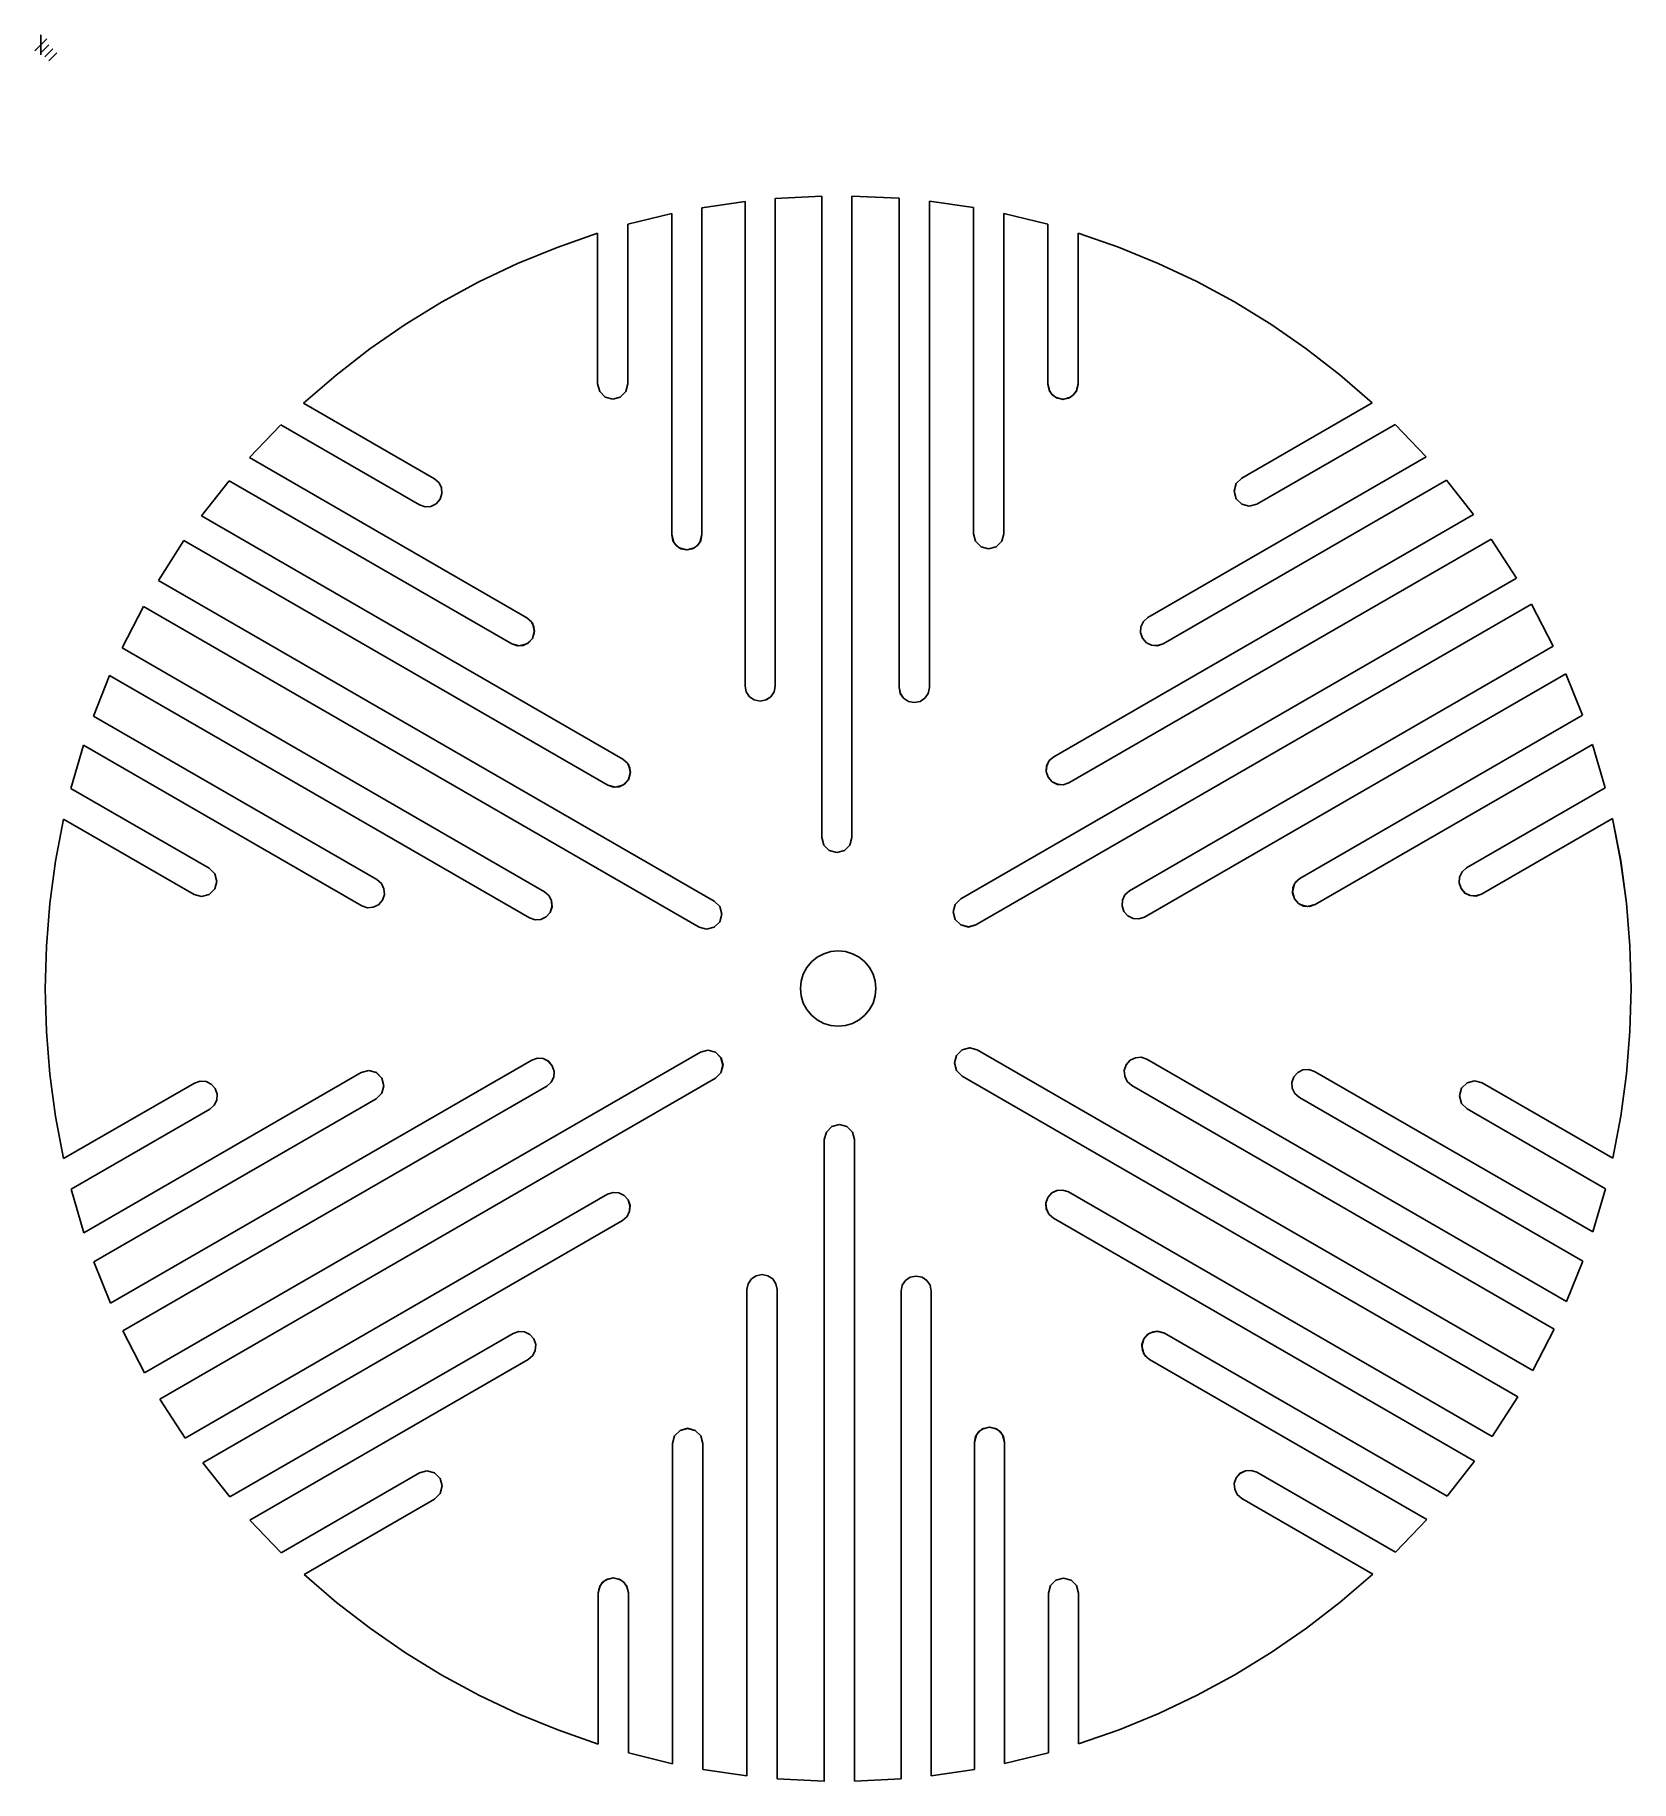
# Model space of a CAD drawing. Extents: x -1 to 211, y 67 to 298.
import ezdxf

# ---------------------------------------------------------------- set-up
doc = ezdxf.new("R2010")
doc.units = 0

msp = doc.modelspace()

# ---------------------------------------------------------------- linework, layer by layer
for p, q in [((87.524369, 232.097465), (87.524369, 275.431397)), ((87.524369, 275.431397), (87.524369, 232.097465)), ((87.524369, 275.431397), (87.524369, 275.431397)), ((87.524633, 275.430868), (87.524369, 275.431397)), ((87.524461, 275.431273), (93.235604, 276.266802)), ((93.235602, 276.266342), (87.524511, 275.430802)), ((93.235657, 276.266686), (93.235657, 276.266421)), ((93.235657, 276.266421), (93.235657, 212.0725)), ((93.235657, 276.266421), (93.235657, 276.266421)), ((93.235657, 212.0725), (93.235657, 276.266421)), ((97.235597, 276.661862), (103.39303, 276.970802)), ((103.393033, 276.970321), (97.235599, 276.661801)), ((97.235623, 212.0725), (97.235623, 276.661973)), ((97.235623, 276.661973), (97.235623, 212.0725)), ((97.235623, 276.661973), (97.235623, 276.661973)), ((97.235623, 276.661708), (97.235623, 276.661973)), ((103.392999, 276.970741), (103.392999, 276.970212)), ((103.392999, 276.970212), (103.392999, 192.007055)), ((103.392999, 276.970212), (103.392999, 276.970212)), ((103.392999, 192.007055), (103.392999, 276.970212)), ((107.392964, 192.007055), (107.392964, 276.976827)), ((107.392964, 276.976827), (107.392964, 192.007055)), ((107.392964, 276.976827), (107.392964, 276.976827)), ((107.392964, 276.976827), (107.392964, 276.976827)), ((113.644621, 276.68152), (107.393025, 276.9768)), ((107.393028, 276.976901), (113.644616, 276.681801)), ((113.644532, 276.681817), (113.644532, 276.681552)), ((113.644532, 276.681552), (113.644532, 276.681552)), ((113.644532, 276.681552), (113.644532, 211.874328)), ((113.644532, 276.681552), (113.644532, 276.681552)), ((113.644532, 211.874328), (113.644532, 276.681552)), ((117.644497, 211.874328), (117.644497, 276.29579)), ((117.644497, 276.29579), (117.644497, 211.874328)), ((117.644497, 276.29579), (117.644497, 276.29579)), ((117.644497, 276.29579), (117.644497, 276.29579)), ((123.498171, 275.450143), (117.644571, 276.295803)), ((117.644616, 276.295713), (123.498166, 275.449802)), ((123.498132, 275.449918), (123.498132, 275.450183)), ((123.498132, 275.450183), (123.498132, 275.450183)), ((123.498132, 275.450183), (123.498132, 232.251981)), ((123.498132, 275.450183), (123.498132, 275.450183)), ((123.498132, 232.251981), (123.498132, 275.450183)), ((83.524466, 274.653354), (77.722323, 273.233805)), ((77.722338, 273.233866), (83.524517, 274.653804)), ((77.722362, 252.089885), (77.722362, 273.233771)), ((77.722362, 273.233771), (77.722362, 252.089885)), ((77.722362, 273.233771), (77.722362, 273.233771)), ((77.722362, 273.233771), (77.722362, 273.233771)), ((83.524403, 274.653788), (83.524403, 274.653259)), ((83.524403, 274.653259), (83.524403, 232.097465)), ((83.524403, 274.653259), (83.524403, 274.653259)), ((83.524403, 232.097465), (83.524403, 274.653259)), ((127.498097, 274.676807), (127.498097, 274.676542)), ((127.498097, 232.251981), (127.498097, 274.676542)), ((127.498097, 274.676542), (127.498097, 232.251981)), ((127.498097, 274.676542), (127.498097, 274.676542)), ((133.336828, 273.253636), (127.498161, 274.676804)), ((127.498166, 274.676595), (133.336852, 273.253805)), ((133.336915, 273.253879), (133.336915, 273.253615)), ((133.336915, 273.253615), (133.336915, 273.253615)), ((133.336915, 273.253615), (133.336915, 252.047817)), ((133.336915, 273.253615), (133.336915, 273.253615)), ((133.336915, 252.047817), (133.336915, 273.253615)), ((68.358931, 270.179682), (73.722328, 272.047807)), ((73.722343, 272.047817), (68.35894, 270.179696)), ((73.722396, 272.04791), (73.722396, 252.089885)), ((73.722396, 272.04791), (73.722396, 272.04791)), ((73.722396, 252.089885), (73.722396, 272.04791)), ((73.722396, 272.04791), (73.722396, 272.04791)), ((137.336823, 272.070706), (142.701559, 270.20644)), ((142.701588, 270.20653), (137.336846, 272.070807)), ((137.336881, 272.070929), (137.336881, 272.070664)), ((137.336881, 252.047817), (137.336881, 272.070664)), ((137.336881, 272.070664), (137.336881, 252.047817)), ((137.336881, 272.070664), (137.336881, 272.070664)), ((63.115758, 268.02931), (68.358931, 270.179682)), ((68.35894, 270.179696), (63.11576, 268.029327)), ((142.701559, 270.20644), (147.946276, 268.05984)), ((147.946308, 268.059918), (142.701588, 270.20653)), ((63.11576, 268.029327), (58.003516, 265.602899)), ((58.003521, 265.60288), (63.115758, 268.02931)), ((147.946276, 268.05984), (153.060255, 265.637089)), ((153.06029, 265.637154), (147.946308, 268.059918)), ((58.003516, 265.602899), (53.032921, 262.906603)), ((53.032933, 262.906583), (58.003521, 265.60288)), ((153.060255, 265.637089), (158.03278, 262.944367)), ((158.032817, 262.94442), (153.06029, 265.637154)), ((53.032921, 262.906603), (48.214687, 259.946628)), ((48.214705, 259.946608), (53.032933, 262.906583)), ((158.03278, 262.944367), (162.853134, 259.987859)), ((162.853173, 259.987899), (158.032817, 262.94442)), ((48.214687, 259.946628), (43.559527, 256.729166)), ((43.55955, 256.729146), (48.214705, 259.946608)), ((162.853134, 259.987859), (167.5106, 256.773747)), ((167.510639, 256.773773), (162.853173, 259.987899)), ((167.5106, 256.773747), (171.994461, 253.308212)), ((171.994499, 253.308224), (167.510639, 256.773773)), ((43.559527, 256.729166), (39.078152, 253.260405)), ((39.078182, 253.260386), (43.55955, 256.729146)), ((39.078152, 253.260405), (34.781277, 249.546536)), ((34.781311, 249.546518), (39.078182, 253.260386)), ((171.994461, 253.308212), (176.294, 249.597437)), ((176.294037, 249.597434), (171.994499, 253.308224)), ((73.990285, 251.089832), (73.722328, 252.089832)), ((73.722343, 252.089864), (73.988497, 251.08755)), ((73.722396, 252.089885), (73.722396, 252.089885)), ((73.722396, 252.089885), (73.722396, 252.089885)), ((73.988497, 251.08755), (74.72074, 250.353245)), ((74.722343, 250.357785), (73.990285, 251.089832)), ((74.72074, 250.353245), (75.722318, 250.084374)), ((75.722348, 250.089843), (74.722343, 250.357785)), ((75.722318, 250.084374), (76.7239, 250.353229)), ((76.72235, 250.357801), (75.722348, 250.089843)), ((77.454396, 251.089859), (76.72235, 250.357801)), ((76.7239, 250.353229), (77.456197, 251.087523)), ((77.722338, 252.089864), (77.454396, 251.089859)), ((77.456197, 251.087523), (77.722323, 252.089832)), ((77.722362, 252.089885), (77.722362, 252.089885)), ((77.722362, 252.089885), (77.722362, 252.089885)), ((133.336828, 252.047856), (133.604774, 251.047849)), ((133.496015, 251.271571), (133.336852, 252.047832)), ((133.336915, 252.047817), (133.336915, 252.047817)), ((133.336915, 252.047817), (133.336915, 252.047817)), ((133.925085, 250.638105), (133.496015, 251.271571)), ((133.604774, 251.047849), (134.336824, 250.31579)), ((134.560038, 250.21124), (133.925085, 250.638105)), ((134.336824, 250.31579), (135.336826, 250.047835)), ((135.336848, 250.054776), (134.560038, 250.21124)), ((135.336826, 250.047835), (136.336834, 250.31578)), ((136.113657, 250.211249), (135.336848, 250.054776)), ((136.748605, 250.638122), (136.113657, 250.211249)), ((136.336834, 250.31578), (137.068892, 251.047829)), ((137.177669, 251.271593), (136.748605, 250.638122)), ((137.068892, 251.047829), (137.336846, 252.047832)), ((137.336823, 252.047856), (137.177669, 251.271593)), ((137.336881, 252.047817), (137.336881, 252.047817)), ((137.336881, 252.047817), (137.336881, 252.047817)), ((52.121576, 239.535157), (34.781335, 249.546449)), ((34.781335, 249.546449), (52.121576, 239.535157)), ((34.781335, 249.546449), (34.781335, 249.546449)), ((34.781335, 249.546449), (34.781335, 249.546449)), ((176.294082, 249.597513), (159.009933, 239.618501)), ((159.009933, 239.618501), (176.294082, 249.597513)), ((176.294082, 249.597513), (176.294082, 249.597513)), ((176.294082, 249.597513), (176.294082, 249.597513)), ((176.294082, 249.597513), (176.294082, 249.597513)), ((31.756866, 246.673887), (27.605185, 242.328945)), ((27.605217, 242.328934), (31.756881, 246.67384)), ((31.756887, 246.673871), (31.756887, 246.673871)), ((31.756887, 246.673871), (50.121593, 236.070972)), ((31.756887, 246.673871), (31.756887, 246.673871)), ((50.121593, 236.070972), (31.756887, 246.673871)), ((161.0099, 236.154361), (179.32116, 246.726304)), ((179.32116, 246.726304), (161.0099, 236.154361)), ((179.32116, 246.726304), (179.32116, 246.726304)), ((179.321163, 246.726404), (183.451573, 242.411389)), ((179.321176, 246.726259), (179.321176, 246.726259)), ((183.451555, 242.411312), (179.321194, 246.726338)), ((64.346104, 221.116741), (27.605315, 242.328889)), ((27.605315, 242.328889), (64.346104, 221.116741)), ((27.605315, 242.328889), (27.605315, 242.328889)), ((27.605315, 242.328889), (27.605315, 242.328889)), ((183.451581, 242.411439), (146.597021, 221.13341)), ((146.597021, 221.13341), (183.451581, 242.411439)), ((183.451565, 242.411484), (183.451565, 242.411484)), ((183.451581, 242.411439), (183.451581, 242.411439)), ((183.451581, 242.411439), (183.451581, 242.411439)), ((21.276249, 234.605069), (24.93529, 239.251649)), ((24.935307, 239.251612), (21.276295, 234.605055)), ((24.935303, 239.251524), (24.935303, 239.251524)), ((24.935303, 239.251524), (62.346121, 217.652556)), ((24.935303, 239.251524), (24.935303, 239.251524)), ((62.346121, 217.652556), (24.935303, 239.251524)), ((52.121576, 239.535157), (52.121576, 239.535157)), ((52.121576, 239.535157), (52.121576, 239.535157)), ((52.121607, 239.535094), (52.717043, 239.009705)), ((52.71496, 239.009203), (52.121655, 239.535049)), ((53.049484, 238.320721), (52.71496, 239.009203)), ((52.717043, 239.009705), (53.053163, 238.3207)), ((53.10192, 237.55707), (53.049484, 238.320721)), ((53.053163, 238.3207), (53.106435, 237.555934)), ((148.597004, 217.669225), (186.125192, 239.336191)), ((186.125192, 239.336191), (148.597004, 217.669225)), ((158.276273, 238.886597), (158.007364, 237.8859)), ((158.009132, 237.886239), (158.277383, 238.886464)), ((159.009853, 239.618422), (158.276273, 238.886597)), ((158.277383, 238.886464), (159.009919, 239.618448)), ((159.009933, 239.618501), (159.009933, 239.618501)), ((159.009933, 239.618501), (159.009933, 239.618501)), ((186.125192, 239.336191), (186.125192, 239.336191)), ((186.125192, 239.336191), (186.125192, 239.336191)), ((186.125253, 239.336178), (189.703982, 234.807755)), ((189.704016, 234.807718), (186.125285, 239.336149)), ((50.121593, 236.070972), (50.121593, 236.070972)), ((50.121593, 236.070972), (50.121593, 236.070972)), ((50.121611, 236.070996), (50.873652, 235.820077)), ((50.874382, 235.818009), (50.121656, 236.070954)), ((51.637158, 235.874588), (52.324728, 236.210982)), ((52.328068, 236.207715), (51.639136, 235.871446)), ((52.324728, 236.210982), (52.848959, 236.805714)), ((52.853328, 236.803264), (52.328068, 236.207715)), ((52.848959, 236.805714), (53.10192, 237.55707)), ((53.106435, 237.555934), (52.853328, 236.803264)), ((158.007452, 237.8859), (158.275424, 236.884946)), ((158.27707, 236.885933), (158.009116, 237.886239)), ((158.275424, 236.884946), (159.008266, 236.152416)), ((159.00939, 236.153734), (158.27707, 236.885933)), ((159.008266, 236.152464), (160.009348, 235.884981)), ((160.009741, 235.885957), (159.00939, 236.153832)), ((160.009348, 235.884981), (161.009918, 236.154316)), ((161.009924, 236.154361), (160.009741, 235.885957)), ((161.0099, 236.154361), (161.0099, 236.154361)), ((161.009916, 236.154316), (161.009916, 236.154316)), ((77.06699, 202.394319), (21.276252, 234.605182)), ((21.276252, 234.605182), (77.06699, 202.394319)), ((21.276252, 234.605182), (21.276252, 234.605182)), ((21.276305, 234.605182), (21.276252, 234.605182)), ((50.873652, 235.820077), (51.637158, 235.874588)), ((51.639136, 235.871446), (50.874382, 235.818009)), ((189.703942, 234.807588), (134.110556, 202.71076)), ((134.110556, 202.71076), (189.703942, 234.807588)), ((189.703942, 234.807853), (189.703942, 234.807588)), ((189.703942, 234.807588), (189.703942, 234.807588)), ((189.703942, 234.807588), (189.703942, 234.807588)), ((18.942125, 231.333878), (15.560502, 226.067565)), ((15.56053, 226.067525), (18.942098, 231.33386)), ((18.942101, 231.333878), (18.942127, 231.333878)), ((18.942127, 231.333878), (75.066743, 198.930134)), ((18.942127, 231.333878), (18.942127, 231.333878)), ((75.066743, 198.930134), (18.942127, 231.333878)), ((83.524403, 232.097465), (83.524403, 232.097465)), ((83.524403, 232.097465), (83.524403, 232.097465)), ((83.524466, 232.09742), (83.792429, 231.09741)), ((83.684515, 231.322149), (83.524517, 232.097457)), ((84.113767, 230.689644), (83.684515, 231.322149)), ((87.364449, 231.322114), (86.935185, 230.689617)), ((87.256568, 231.097444), (87.524511, 232.097457)), ((87.524461, 232.09742), (87.364449, 231.322114)), ((87.524633, 232.097465), (87.524369, 232.097465)), ((87.524369, 232.097465), (87.524369, 232.097465)), ((123.498132, 232.251981), (123.498132, 232.251981)), ((123.498132, 232.251981), (123.498132, 232.251981)), ((123.766127, 231.251961), (123.498166, 232.251957)), ((123.498171, 232.252005), (123.764924, 231.250541)), ((127.498166, 232.252005), (127.230228, 231.252002)), ((127.231354, 231.250499), (127.498161, 232.251957)), ((127.498097, 232.251981), (127.498097, 232.251981)), ((127.498097, 232.251981), (127.498097, 232.251981)), ((136.110539, 199.246575), (192.04656, 231.541311)), ((192.04656, 231.541311), (136.110539, 199.246575)), ((192.046539, 231.541377), (195.392373, 226.363065)), ((192.04656, 231.541311), (192.04656, 231.541311)), ((192.04656, 231.541311), (192.04656, 231.541311)), ((195.392397, 226.363115), (192.046578, 231.541359)), ((83.792429, 231.09741), (84.524495, 230.365359)), ((84.748381, 230.263516), (84.113767, 230.689644)), ((84.524495, 230.365359), (85.524508, 230.097416)), ((85.524468, 230.10734), (84.748381, 230.263516)), ((86.30056, 230.263501), (85.524468, 230.10734)), ((85.524508, 230.097416), (86.524517, 230.365377)), ((86.935185, 230.689617), (86.30056, 230.263501)), ((86.524517, 230.365377), (87.256568, 231.097444)), ((123.764924, 231.250541), (124.497147, 230.51706)), ((124.498187, 230.519918), (123.766127, 231.251961)), ((124.497147, 230.51706), (125.498142, 230.24852)), ((125.49819, 230.251981), (124.498187, 230.519918)), ((125.498142, 230.24852), (126.499143, 230.517034)), ((126.498185, 230.519941), (125.49819, 230.251981)), ((127.230228, 231.252002), (126.498185, 230.519941)), ((126.499143, 230.517034), (127.231354, 231.250499)), ((15.560492, 226.067618), (15.560519, 226.067618)), ((15.560519, 226.067618), (89.146527, 183.582467)), ((15.560519, 226.067618), (15.560519, 226.067618)), ((89.146527, 183.58246), (15.560519, 226.06761)), ((195.392476, 226.363157), (121.811944, 183.881446)), ((121.811944, 183.881446), (195.392476, 226.363157)), ((195.392476, 226.363157), (195.392476, 226.363157)), ((195.392476, 226.363157), (195.392476, 226.363157)), ((195.392476, 226.363157), (195.392476, 226.363157)), ((13.566226, 222.600141), (10.754608, 217.113378)), ((10.754647, 217.113412), (13.566204, 222.600171)), ((13.566198, 222.600258), (13.566224, 222.600258)), ((13.566224, 222.600258), (87.146544, 180.118547)), ((13.566224, 222.600258), (13.566224, 222.600258)), ((87.146544, 180.118547), (13.566224, 222.600258)), ((123.811927, 180.417256), (197.398016, 222.902406)), ((197.398016, 222.902406), (123.811927, 180.417256)), ((197.398016, 222.902406), (197.398016, 222.902406)), ((197.398016, 222.902142), (197.398016, 222.902406)), ((200.268085, 217.340575), (197.398071, 222.902263)), ((197.398087, 222.902301), (200.268069, 217.34057)), ((64.345998, 221.116646), (65.083596, 220.385422)), ((64.941651, 220.591303), (64.346041, 221.116672)), ((64.346104, 221.116741), (64.346104, 221.116741)), ((64.346104, 221.116741), (64.346104, 221.116741)), ((65.277895, 219.902238), (64.941651, 220.591303)), ((65.083596, 220.385422), (65.355028, 219.382892)), ((65.331221, 219.137367), (65.277895, 219.902238)), ((145.612518, 219.154271), (145.66573, 219.918968)), ((145.670295, 219.919061), (145.618094, 219.155744)), ((145.66573, 219.918968), (146.001742, 220.607946)), ((146.004357, 220.607378), (145.670295, 219.919061)), ((146.001742, 220.607946), (146.597037, 221.133373)), ((146.597037, 221.133346), (146.004357, 220.607378)), ((146.597021, 221.13341), (146.597021, 221.13341)), ((146.597021, 221.13341), (146.597021, 221.13341)), ((62.345992, 217.652543), (63.098776, 217.399402)), ((63.348103, 217.379414), (62.346042, 217.652582)), ((62.346121, 217.652556), (62.346121, 217.652556)), ((62.346121, 217.652556), (62.346121, 217.652556)), ((63.098776, 217.399402), (63.863646, 217.452729)), ((64.352031, 217.645624), (63.348103, 217.379414)), ((63.863646, 217.452729), (64.552712, 217.788972)), ((65.087109, 218.379424), (64.352031, 217.645637)), ((64.552712, 217.788972), (65.078081, 218.384583)), ((65.078081, 218.384583), (65.331221, 219.137367)), ((65.35502, 219.382892), (65.087109, 218.379424)), ((145.865624, 218.401686), (145.612518, 219.154271)), ((145.618094, 219.155744), (145.870995, 218.404776)), ((146.390827, 217.806195), (145.865624, 218.401686)), ((145.870995, 218.404776), (146.394906, 217.810276)), ((147.079678, 217.469925), (146.390827, 217.806195)), ((146.394906, 217.810276), (147.082061, 217.473829)), ((147.844355, 217.416427), (147.079678, 217.469925)), ((147.082061, 217.473829), (147.845192, 217.418981)), ((148.597036, 217.669251), (147.844355, 217.416427)), ((147.845192, 217.418981), (148.597033, 217.669277)), ((148.597004, 217.669225), (148.597004, 217.669225)), ((148.597004, 217.669225), (148.597004, 217.669225)), ((10.754607, 217.113336), (10.754659, 217.113336)), ((66.690839, 184.818599), (10.754659, 217.113336)), ((10.754659, 217.113336), (66.690839, 184.818599)), ((10.754659, 217.113336), (10.754659, 217.113336)), ((200.268212, 217.340607), (144.143279, 184.936863)), ((144.143279, 184.936863), (200.268212, 217.340607)), ((200.267947, 217.340607), (200.268212, 217.340607)), ((200.268212, 217.340607), (200.268212, 217.340607)), ((200.268212, 217.340607), (200.268212, 217.340607)), ((6.964796, 208.088018), (9.09721, 213.45157)), ((9.097175, 213.451547), (6.964813, 208.087978)), ((9.097179, 213.451507), (9.097179, 213.451507)), ((64.690856, 181.354679), (9.097179, 213.451507)), ((9.097206, 213.451496), (9.097179, 213.451496)), ((9.097179, 213.451496), (64.690856, 181.354668)), ((146.143261, 181.472942), (201.934027, 213.683541)), ((201.934027, 213.683541), (146.143261, 181.472942)), ((201.933958, 213.68357), (204.128462, 208.191483)), ((204.128451, 208.191462), (201.933966, 213.683575)), ((201.934027, 213.683541), (201.934027, 213.683541)), ((201.934027, 213.683541), (201.934027, 213.683541)), ((93.235602, 212.072421), (93.392915, 211.294133)), ((93.393227, 211.294393), (93.235604, 212.072384)), ((93.235657, 212.0725), (93.235657, 212.0725)), ((93.235657, 212.0725), (93.235657, 212.0725)), ((93.392915, 211.294133), (93.82157, 210.658612)), ((93.82195, 210.659178), (93.393227, 211.294393)), ((93.82157, 210.658612), (94.457236, 210.230149)), ((94.457504, 210.230959), (93.82195, 210.659178)), ((96.649296, 210.659206), (96.013738, 210.230974)), ((96.013918, 210.230134), (96.649574, 210.658585)), ((97.07801, 211.294428), (96.649296, 210.659206)), ((96.649574, 210.658585), (97.078238, 211.294099)), ((97.235597, 212.072421), (97.07801, 211.294428)), ((97.078238, 211.294099), (97.235599, 212.072384)), ((97.235623, 212.0725), (97.235623, 212.0725)), ((97.235623, 212.0725), (97.235623, 212.0725)), ((113.644532, 211.874328), (113.644532, 211.874328)), ((113.644532, 211.874328), (113.644532, 211.874328)), ((113.802038, 211.096078), (113.644616, 211.874283)), ((113.644621, 211.874254), (113.804495, 211.098794)), ((114.230709, 210.460642), (113.802038, 211.096078)), ((113.804495, 211.098794), (114.233728, 210.46614)), ((117.055484, 210.466163), (117.484706, 211.098822)), ((117.487172, 211.096051), (117.058493, 210.460622)), ((117.484706, 211.098822), (117.644571, 211.874283)), ((117.644616, 211.874254), (117.487172, 211.096051)), ((117.644497, 211.874328), (117.644497, 211.874328)), ((117.644497, 211.874328), (117.644497, 211.874328)), ((94.457236, 210.230149), (95.235582, 210.073036)), ((95.235619, 210.073954), (94.457504, 210.230959)), ((95.235582, 210.073036), (96.013918, 210.230134)), ((96.013738, 210.230974), (95.235619, 210.073954)), ((114.866329, 210.032247), (114.230709, 210.460642)), ((114.233728, 210.46614), (114.868405, 210.039903)), ((115.644602, 209.875162), (114.866329, 210.032247)), ((114.868405, 210.039903), (115.644612, 209.883692)), ((116.422872, 210.032236), (115.644602, 209.875162)), ((115.644612, 209.883692), (116.420816, 210.039916)), ((116.420816, 210.039916), (117.055484, 210.466163)), ((117.058493, 210.460622), (116.422872, 210.032236)), ((204.128478, 208.191592), (166.717765, 186.592358)), ((166.717765, 186.592358), (204.128478, 208.191592)), ((204.128478, 208.191592), (204.128478, 208.191592)), ((204.128478, 208.191592), (204.128478, 208.191592)), ((204.128478, 208.191592), (204.128478, 208.191592)), ((44.493119, 186.421168), (6.964799, 208.088134)), ((6.964799, 208.088134), (44.493119, 186.421168)), ((6.964799, 208.088134), (6.964799, 208.088134)), ((6.964825, 208.08787), (6.964799, 208.088134)), ((5.638499, 204.234959), (3.966716, 198.50039)), ((3.966746, 198.500427), (5.638514, 204.234983)), ((5.638524, 204.235012), (5.638497, 204.235012)), ((5.638497, 204.235012), (42.493136, 182.956983)), ((5.638497, 204.235012), (5.638497, 204.235012)), ((42.493136, 182.956983), (5.638497, 204.235012)), ((168.717748, 183.128173), (205.458537, 204.340586)), ((205.458537, 204.340586), (168.717748, 183.128173)), ((205.458537, 204.340589), (207.14546, 198.572695)), ((205.458537, 204.340586), (205.458537, 204.340586)), ((205.458537, 204.340586), (205.458537, 204.340586)), ((205.458537, 204.340586), (205.458537, 204.340586)), ((207.14555, 198.572682), (205.458561, 204.340589)), ((77.066726, 202.394319), (77.06699, 202.394319)), ((77.657841, 201.867988), (77.066823, 202.394295)), ((77.066866, 202.39434), (77.798924, 201.662275)), ((77.06699, 202.394319), (77.06699, 202.394319)), ((77.990666, 201.180096), (77.657841, 201.867988)), ((77.798924, 201.662275), (78.066873, 200.662261)), ((133.125633, 200.731615), (133.178899, 201.496387)), ((133.184535, 201.496492), (133.132517, 200.733425)), ((133.178899, 201.496387), (133.515017, 202.185399)), ((133.518244, 202.18469), (133.184535, 201.496492)), ((133.515017, 202.185399), (134.110453, 202.710794)), ((134.11045, 202.710757), (133.518244, 202.18469)), ((134.110556, 202.71076), (134.110556, 202.71076)), ((134.110556, 202.71076), (134.110556, 202.71076)), ((75.066743, 198.930134), (75.066743, 198.930134)), ((75.066743, 198.930134), (75.066743, 198.930134)), ((76.066838, 198.662243), (75.066825, 198.9302)), ((75.06687, 198.930242), (75.818174, 198.681565)), ((77.066853, 198.930192), (76.066838, 198.662243)), ((76.580318, 198.73728), (77.266387, 199.073846)), ((77.798916, 199.662248), (77.066853, 198.930192)), ((77.266387, 199.073846), (77.789468, 199.667719)), ((77.789468, 199.667719), (78.042231, 200.41766)), ((78.066873, 200.662261), (77.798916, 199.662248)), ((78.042231, 200.41766), (77.990666, 201.180096)), ((133.378748, 199.978943), (133.125633, 200.731615)), ((133.132517, 200.733425), (133.385381, 199.982748)), ((133.904019, 199.383396), (133.378748, 199.978943)), ((133.385381, 199.982748), (133.90906, 199.388427)), ((134.59296, 199.047133), (133.904019, 199.383396)), ((133.90906, 199.388427), (134.595908, 199.05195)), ((135.35772, 198.993705), (134.59296, 199.047133)), ((134.595908, 199.05195), (135.35876, 198.996859)), ((136.110446, 199.246662), (135.35772, 198.993705)), ((135.35876, 198.996859), (136.110449, 199.246699)), ((136.110539, 199.246575), (136.110539, 199.246575)), ((136.110539, 199.246575), (136.110539, 199.246575)), ((3.966703, 198.50044), (3.966756, 198.50044)), ((22.27799, 187.928497), (3.966756, 198.50044)), ((3.966756, 198.50044), (22.27799, 187.928497)), ((3.966756, 198.50044), (3.966756, 198.50044)), ((75.818174, 198.681565), (76.580318, 198.73728)), ((207.145518, 198.572677), (188.780812, 187.969777)), ((188.780812, 187.969777), (207.145518, 198.572677)), ((207.145518, 198.572677), (207.145518, 198.572677)), ((207.145518, 198.572677), (207.145518, 198.572677)), ((207.145518, 198.572677), (207.145518, 198.572677)), ((1.929882, 188.864401), (2.993717, 194.443306)), ((2.993898, 194.443316), (1.929996, 188.864426)), ((2.993726, 194.443205), (2.993884, 194.443205)), ((2.993884, 194.443335), (20.277981, 184.464323)), ((2.993884, 194.443335), (2.993884, 194.443335)), ((20.277981, 184.464323), (2.993884, 194.443335)), ((190.780795, 184.505598), (208.121035, 194.517154)), ((208.121035, 194.517154), (190.780795, 184.505598)), ((208.121565, 194.517154), (208.121035, 194.517154)), ((208.121035, 194.517154), (208.121035, 194.517154)), ((208.121035, 194.517154), (208.121035, 194.517154)), ((208.121099, 194.517125), (209.188493, 188.941848)), ((209.18876, 188.941828), (208.121459, 194.517106)), ((103.392999, 192.007055), (103.392999, 192.007055)), ((103.392999, 192.007055), (103.392999, 192.007055)), ((103.660818, 191.006816), (103.39303, 192.007007)), ((103.393033, 192.00696), (103.660023, 191.005755)), ((107.393028, 192.00696), (107.125217, 191.006775)), ((107.126043, 191.005797), (107.393025, 192.007007)), ((107.392964, 192.007055), (107.392964, 192.007055)), ((107.392964, 192.007055), (107.392964, 192.007055)), ((103.660023, 191.005755), (104.392225, 190.272539)), ((104.392879, 190.274573), (103.660818, 191.006816)), ((104.392225, 190.272539), (105.393053, 190.004123)), ((105.393006, 190.006538), (104.392879, 190.274573)), ((106.393137, 190.274549), (105.393006, 190.006538)), ((105.393053, 190.004123), (106.393875, 190.272562)), ((107.125217, 191.006775), (106.393137, 190.274549)), ((106.393875, 190.272562), (107.126043, 191.005797)), ((1.170592, 183.248488), (1.929882, 188.864401)), ((1.929996, 188.864426), (1.170639, 183.248525)), ((22.277984, 187.928431), (23.010438, 187.19644)), ((22.27799, 187.928508), (22.27799, 187.928508)), ((22.27799, 187.928497), (22.27799, 187.928497)), ((23.013183, 187.196823), (22.277993, 187.928413)), ((187.849044, 186.755387), (188.185239, 187.444432)), ((188.188401, 187.443765), (187.854544, 186.755521)), ((188.185239, 187.444432), (188.780783, 187.969809)), ((188.780804, 187.969788), (188.188401, 187.443765)), ((188.780812, 187.969777), (188.780812, 187.969777)), ((188.780812, 187.969777), (188.780812, 187.969777)), ((209.188493, 188.941848), (209.952577, 183.32115)), ((209.952754, 183.321132), (209.18876, 188.941828)), ((23.010699, 185.196002), (22.278433, 184.463823)), ((22.281393, 184.460386), (23.015152, 185.193416)), ((23.010438, 187.19644), (23.278641, 186.196256)), ((23.278645, 186.196256), (23.010699, 185.196002)), ((23.283104, 186.195383), (23.013183, 187.196823)), ((23.015152, 185.193416), (23.283104, 186.195383)), ((44.492854, 186.421168), (44.493119, 186.421168)), ((45.086363, 185.895292), (44.492965, 186.421104)), ((44.493013, 186.421091), (45.088615, 185.895725)), ((44.493119, 186.421168), (44.493119, 186.421168)), ((45.420965, 185.2068), (45.086363, 185.895292)), ((45.088615, 185.895725), (45.424851, 185.206666)), ((45.473451, 184.443109), (45.420965, 185.2068)), ((45.424851, 185.206666), (45.478173, 184.441803)), ((165.71477, 184.859795), (165.983934, 185.860641)), ((165.78593, 185.377969), (165.732607, 184.613107)), ((166.122166, 186.067027), (165.78593, 185.377969)), ((165.983934, 185.860641), (166.71781, 186.592411)), ((166.717767, 186.592393), (166.122166, 186.067027)), ((166.717765, 186.592358), (166.717765, 186.592358)), ((166.717765, 186.592358), (166.717765, 186.592358)), ((187.795741, 185.990556), (187.849044, 186.755387)), ((188.048872, 185.237815), (187.795741, 185.990556)), ((187.854544, 186.755521), (187.802446, 185.992351)), ((187.802446, 185.992351), (188.05532, 185.241554)), ((188.574202, 184.642231), (188.048872, 185.237815)), ((188.05532, 185.241554), (188.579091, 184.647156)), ((1.170639, 183.248525), (0.715822, 177.607987)), ((0.715843, 177.607938), (1.170592, 183.248488)), ((20.277981, 184.464323), (20.277981, 184.464323)), ((20.278007, 184.464312), (20.277981, 184.464312)), ((20.27799, 184.464338), (21.279161, 184.193429)), ((21.278149, 184.195958), (20.277996, 184.464312)), ((22.278433, 184.463783), (21.278149, 184.195958)), ((21.279161, 184.193429), (22.281393, 184.460396)), ((42.492871, 182.956983), (42.493136, 182.956983)), ((43.245742, 182.703867), (42.492966, 182.957009)), ((42.493017, 182.956996), (43.245089, 182.706022)), ((42.493136, 182.956983), (42.493136, 182.956983)), ((43.245089, 182.706022), (44.00864, 182.760513)), ((44.010605, 182.757189), (43.245742, 182.703867)), ((44.00864, 182.760513), (44.696251, 183.09692)), ((44.699665, 183.093426), (44.010605, 182.757189)), ((44.696251, 183.09692), (45.220505, 183.691695)), ((45.225032, 183.689028), (44.699665, 183.093426)), ((45.220505, 183.691695), (45.473451, 184.443109)), ((45.478173, 184.441803), (45.225032, 183.689028)), ((67.286347, 184.293359), (66.690735, 184.818718)), ((66.690738, 184.818694), (67.285923, 184.293247)), ((66.690839, 184.818599), (66.690839, 184.818599)), ((66.690839, 184.818599), (66.690839, 184.818599)), ((67.285923, 184.293247), (67.621852, 183.604299)), ((67.622595, 183.604303), (67.286347, 184.293359)), ((67.67502, 182.839661), (67.421921, 182.087145)), ((67.4228, 182.086658), (67.675929, 182.83944)), ((67.621852, 183.604299), (67.67502, 182.839661)), ((67.675929, 182.83944), (67.622595, 183.604303)), ((89.146527, 183.582467), (89.146527, 183.582467)), ((89.146527, 183.58246), (89.146527, 183.58246)), ((89.88427, 182.851307), (89.146609, 183.58252)), ((89.146773, 183.582634), (89.879207, 182.85063)), ((89.879207, 182.85063), (90.147392, 181.850446)), ((90.155774, 181.848737), (89.88427, 182.851307)), ((120.807598, 182.148531), (121.077202, 183.149761)), ((121.07972, 183.149412), (120.811646, 182.149322)), ((121.077202, 183.149761), (121.811968, 183.881417)), ((121.811968, 183.881433), (121.07972, 183.149412)), ((121.811944, 183.881446), (121.811944, 183.881446)), ((121.811944, 183.881446), (121.811944, 183.881446)), ((143.213699, 183.72258), (143.160856, 182.958388)), ((143.160856, 182.958388), (143.413887, 182.206392)), ((143.164247, 182.959268), (143.216475, 183.722622)), ((143.417154, 182.208255), (143.164247, 182.959268)), ((143.548999, 184.411316), (143.213699, 183.72258)), ((143.216475, 183.722622), (143.550589, 184.410958)), ((144.143339, 184.936939), (143.548999, 184.411316)), ((143.550589, 184.410958), (144.143339, 184.936913)), ((144.143279, 184.936863), (144.143279, 184.936863)), ((144.143279, 184.936863), (144.143279, 184.936863)), ((165.982644, 183.85863), (165.714707, 184.859795)), ((165.732607, 184.613107), (165.985748, 183.860333)), ((166.715693, 183.12599), (165.982644, 183.85863)), ((165.985748, 183.860333), (166.511114, 183.264731)), ((166.511114, 183.264731), (167.200172, 182.928495)), ((167.717005, 182.858603), (166.715693, 183.125914)), ((167.200172, 182.928495), (167.965034, 182.875173)), ((168.7177, 183.128295), (167.717005, 182.858603)), ((167.965034, 182.875173), (168.717808, 183.128313)), ((168.717748, 183.128438), (168.717748, 183.128173)), ((168.717748, 183.128173), (168.717748, 183.128173)), ((189.263219, 184.305982), (188.574202, 184.642231)), ((188.579091, 184.647156), (189.266062, 184.310687)), ((190.028046, 184.252619), (189.263219, 184.305982)), ((189.266062, 184.310687), (190.029028, 184.25569)), ((190.780805, 184.50569), (190.028046, 184.252619)), ((190.029028, 184.25569), (190.780779, 184.505711)), ((190.780795, 184.505598), (190.780795, 184.505598)), ((190.780795, 184.505592), (190.780795, 184.505592)), ((190.780795, 184.505592), (190.780795, 184.505592)), ((209.952577, 183.32115), (210.412011, 177.667391)), ((210.412099, 177.66738), (209.952754, 183.321132)), ((64.690739, 181.354597), (65.443521, 181.101465)), ((65.443382, 181.101871), (64.690739, 181.354591)), ((64.690856, 181.354679), (64.690856, 181.354679)), ((64.690856, 181.354679), (64.690856, 181.354679)), ((66.207993, 181.155422), (65.443382, 181.101871)), ((65.443521, 181.101465), (66.208384, 181.154799)), ((66.896772, 181.491696), (66.207993, 181.155422)), ((66.208384, 181.154799), (66.897441, 181.491047)), ((67.421921, 182.087145), (66.896772, 181.491696)), ((66.897441, 181.491047), (67.4228, 182.086658)), ((89.879309, 180.850203), (89.147038, 180.118036)), ((89.152721, 180.111406), (89.887819, 180.845217)), ((90.14727, 181.850446), (89.879309, 180.850203)), ((89.887819, 180.845217), (90.15576, 181.848737)), ((121.07555, 181.146851), (120.8076, 182.148531)), ((120.811646, 182.149322), (121.079594, 181.149199)), ((121.809058, 180.413962), (121.07555, 181.146851)), ((121.079594, 181.149199), (121.811751, 180.417086)), ((143.413887, 182.206392), (143.938619, 181.611263)), ((143.9411, 181.613728), (143.417154, 182.208255)), ((143.938619, 181.611263), (144.62685, 181.274931)), ((144.628301, 181.277287), (143.9411, 181.613728)), ((144.62685, 181.274931), (145.390962, 181.220942)), ((145.391474, 181.222477), (144.628301, 181.277287)), ((145.390962, 181.220942), (146.143336, 181.472847)), ((146.143338, 181.472841), (145.391474, 181.222477)), ((146.143261, 181.472942), (146.143261, 181.472942)), ((146.143261, 181.472942), (146.143261, 181.472942)), ((87.146544, 180.118547), (87.146544, 180.118547)), ((87.146544, 180.118539), (87.146544, 180.118539)), ((88.146757, 179.850193), (87.14661, 180.118539)), ((87.146642, 180.11846), (88.148733, 179.845221)), ((89.147038, 180.11801), (88.146757, 179.850193)), ((88.148733, 179.845221), (89.152721, 180.111395)), ((122.810966, 180.14686), (121.809058, 180.413975)), ((121.811751, 180.417086), (122.811891, 180.149199)), ((123.811967, 180.417335), (122.810966, 180.14686)), ((122.811891, 180.149199), (123.811964, 180.417332)), ((123.811927, 180.417261), (123.811927, 180.417261)), ((123.811927, 180.417256), (123.811927, 180.417256)), ((0.715822, 177.607987), (0.565542, 171.955183)), ((0.565631, 171.955123), (0.715843, 177.607938)), ((102.791589, 176.15287), (102.030057, 175.528463)), ((102.791589, 176.15287), (102.030057, 175.528463)), ((102.791589, 176.15287), (102.030057, 175.528463)), ((103.652174, 176.612326), (102.791589, 176.15287)), ((103.652174, 176.612326), (102.791589, 176.15287)), ((103.652174, 176.612326), (102.791589, 176.15287)), ((104.585583, 176.895966), (103.652174, 176.612326)), ((104.585583, 176.895966), (103.652174, 176.612326)), ((104.585583, 176.895966), (103.652174, 176.612326)), ((105.565588, 176.992927), (104.585583, 176.895966)), ((105.565588, 176.992927), (104.585583, 176.895966)), ((105.565588, 176.992927), (104.585583, 176.895966)), ((106.545592, 176.895966), (105.565588, 176.992927)), ((106.545592, 176.895966), (105.565588, 176.992927)), ((106.545592, 176.895966), (105.565588, 176.992927)), ((107.479002, 176.612326), (106.545592, 176.895966)), ((107.479002, 176.612326), (106.545592, 176.895966)), ((107.479002, 176.612326), (106.545592, 176.895966)), ((108.339586, 176.15287), (107.479002, 176.612326)), ((108.339586, 176.15287), (107.479002, 176.612326)), ((108.339586, 176.15287), (107.479002, 176.612326)), ((109.101118, 175.528463), (108.339586, 176.15287)), ((109.101118, 175.528463), (108.339586, 176.15287)), ((109.101118, 175.528463), (108.339586, 176.15287)), ((210.412011, 177.667391), (210.565454, 171.992933)), ((210.565454, 171.992933), (210.412099, 177.66738)), ((100.946196, 173.906349), (100.662555, 172.972939)), ((100.946196, 173.906349), (100.662555, 172.972939)), ((100.946196, 173.906349), (100.662555, 172.972939)), ((101.405651, 174.766933), (100.946196, 173.906349)), ((101.405651, 174.766933), (100.946196, 173.906349)), ((101.405651, 174.766933), (100.946196, 173.906349)), ((102.030057, 175.528463), (101.405651, 174.766933)), ((102.030057, 175.528463), (101.405651, 174.766933)), ((102.030057, 175.528463), (101.405651, 174.766933)), ((109.725524, 174.766933), (109.101118, 175.528463)), ((109.725524, 174.766933), (109.101118, 175.528463)), ((109.725524, 174.766933), (109.101118, 175.528463)), ((110.184979, 173.906349), (109.725524, 174.766933)), ((110.184979, 173.906349), (109.725524, 174.766933)), ((110.184979, 173.906349), (109.725524, 174.766933)), ((110.46862, 172.972939), (110.184979, 173.906349)), ((110.46862, 172.972939), (110.184979, 173.906349)), ((110.46862, 172.972939), (110.184979, 173.906349)), ((0.565542, 171.955183), (0.719794, 166.302487)), ((0.719951, 166.302412), (0.565631, 171.955123)), ((100.662555, 172.972939), (100.565593, 171.992933)), ((100.662555, 172.972939), (100.565593, 171.992933)), ((100.662555, 172.972939), (100.565593, 171.992933)), ((100.565593, 171.992933), (100.662555, 171.012927)), ((100.565593, 171.992933), (100.662555, 171.012927)), ((100.565593, 171.992933), (100.662555, 171.012927)), ((110.565582, 171.992933), (110.46862, 172.972939)), ((110.565582, 171.992933), (110.46862, 172.972939)), ((110.565582, 171.992933), (110.46862, 172.972939)), ((110.46862, 171.012927), (110.565582, 171.992933)), ((110.46862, 171.012927), (110.565582, 171.992933)), ((110.46862, 171.012927), (110.565582, 171.992933)), ((110.565579, 171.992938), (110.565579, 171.992938)), ((110.565579, 171.992938), (110.565579, 171.992938)), ((110.565579, 171.992938), (110.565579, 171.992938)), ((210.413031, 166.337358), (210.565454, 171.992933)), ((210.565454, 171.992933), (210.413075, 166.337365)), ((210.565518, 171.992938), (210.565518, 171.992938)), ((210.565518, 171.992938), (210.565518, 171.992938)), ((100.662555, 171.012927), (100.946196, 170.079518)), ((100.662555, 171.012927), (100.946196, 170.079518)), ((100.662555, 171.012927), (100.946196, 170.079518)), ((100.946196, 170.079518), (101.405651, 169.218934)), ((100.946196, 170.079518), (101.405651, 169.218934)), ((100.946196, 170.079518), (101.405651, 169.218934)), ((101.405651, 169.218934), (102.030057, 168.457403)), ((101.405651, 169.218934), (102.030057, 168.457403)), ((101.405651, 169.218934), (102.030057, 168.457403)), ((109.101118, 168.457403), (109.725524, 169.218934)), ((109.101118, 168.457403), (109.725524, 169.218934)), ((109.101118, 168.457403), (109.725524, 169.218934)), ((109.725524, 169.218934), (110.184979, 170.079518)), ((109.725524, 169.218934), (110.184979, 170.079518)), ((109.725524, 169.218934), (110.184979, 170.079518)), ((110.184979, 170.079518), (110.46862, 171.012927)), ((110.184979, 170.079518), (110.46862, 171.012927)), ((110.184979, 170.079518), (110.46862, 171.012927)), ((102.030057, 168.457403), (102.791589, 167.832997)), ((102.030057, 168.457403), (102.791589, 167.832997)), ((102.030057, 168.457403), (102.791589, 167.832997)), ((102.791589, 167.832997), (103.652174, 167.373541)), ((102.791589, 167.832997), (103.652174, 167.373541)), ((102.791589, 167.832997), (103.652174, 167.373541)), ((103.652174, 167.373541), (104.585583, 167.0899)), ((103.652174, 167.373541), (104.585583, 167.0899)), ((103.652174, 167.373541), (104.585583, 167.0899)), ((104.585583, 167.0899), (105.565588, 166.992939)), ((104.585583, 167.0899), (105.565588, 166.992939)), ((104.585583, 167.0899), (105.565588, 166.992939)), ((105.565588, 166.992939), (106.545592, 167.0899)), ((105.565588, 166.992939), (106.545592, 167.0899)), ((105.565588, 166.992939), (106.545592, 167.0899)), ((106.545592, 167.0899), (107.479002, 167.373541)), ((106.545592, 167.0899), (107.479002, 167.373541)), ((106.545592, 167.0899), (107.479002, 167.373541)), ((107.479002, 167.373541), (108.339586, 167.832997)), ((107.479002, 167.373541), (108.339586, 167.832997)), ((107.479002, 167.373541), (108.339586, 167.832997)), ((108.339586, 167.832997), (109.101118, 168.457403)), ((108.339586, 167.832997), (109.101118, 168.457403)), ((108.339586, 167.832997), (109.101118, 168.457403)), ((0.719794, 166.302487), (1.178574, 160.66227)), ((1.178798, 160.662176), (0.719951, 166.302412)), ((209.956645, 160.702276), (210.413031, 166.337358)), ((210.413075, 166.337365), (209.956733, 160.702287)), ((64.987718, 162.512929), (9.197218, 130.30233)), ((9.197218, 130.30233), (64.987718, 162.512929)), ((87.319317, 163.56861), (13.733097, 121.08346)), ((13.733097, 121.08346), (87.319317, 163.56861)), ((64.987718, 162.512929), (64.987718, 162.512929)), ((64.987718, 162.512929), (64.987718, 162.512929)), ((64.987837, 162.513019), (65.739701, 162.763384)), ((65.740213, 162.764919), (64.98784, 162.513017)), ((65.739701, 162.763384), (66.502874, 162.708574)), ((66.504325, 162.71093), (65.740213, 162.764919)), ((66.502874, 162.708574), (67.190075, 162.372133)), ((67.192557, 162.374597), (66.504325, 162.71093)), ((67.190075, 162.372133), (67.714021, 161.777606)), ((67.717288, 161.779468), (67.192557, 162.374597)), ((87.319208, 163.568531), (88.320209, 163.839007)), ((88.319284, 163.836668), (87.319211, 163.568534)), ((87.319317, 163.568616), (87.319317, 163.568616)), ((87.319317, 163.56861), (87.319317, 163.56861)), ((89.319424, 163.56878), (88.319284, 163.836668)), ((88.320209, 163.839007), (89.322117, 163.571891)), ((90.051581, 162.836668), (89.319424, 163.56878)), ((89.322117, 163.571904), (90.055625, 162.839015)), ((90.319529, 161.836544), (90.051581, 162.836668)), ((90.055625, 162.839015), (90.323575, 161.837335)), ((120.975402, 162.137124), (121.246905, 161.134554)), ((121.243356, 163.140643), (120.975415, 162.137124)), ((121.251981, 161.135257), (120.983797, 162.135441)), ((120.983918, 162.135441), (121.251879, 163.135685)), ((121.978454, 163.874455), (121.243356, 163.140643)), ((121.251879, 163.135685), (121.984151, 163.867854)), ((122.982442, 164.140639), (121.978454, 163.874466)), ((121.984151, 163.867877), (122.984431, 164.135693)), ((123.984533, 163.867401), (122.982442, 164.140639)), ((122.984431, 164.135693), (123.984578, 163.867348)), ((197.564967, 121.385613), (123.984435, 163.867324)), ((123.984435, 163.867324), (197.564967, 121.385613)), ((123.984435, 163.867324), (123.984435, 163.867324)), ((123.984448, 163.867348), (123.984448, 163.867348)), ((144.233735, 162.494815), (143.708376, 161.899203)), ((143.709254, 161.898716), (144.234403, 162.494165)), ((144.922791, 162.831062), (144.233735, 162.494815)), ((144.234403, 162.494165), (144.923182, 162.83044)), ((145.687654, 162.884396), (144.922791, 162.831062)), ((144.923182, 162.83044), (145.687793, 162.883991)), ((146.440436, 162.631264), (145.687654, 162.884396)), ((145.687793, 162.883991), (146.440436, 162.631269)), ((202.034039, 130.534364), (146.440388, 162.631193)), ((146.440388, 162.631193), (202.034039, 130.534364)), ((146.440388, 162.631193), (146.440388, 162.631193)), ((146.440388, 162.631193), (146.440388, 162.631193)), ((1.178574, 160.66227), (1.941877, 155.046904)), ((1.942169, 155.046787), (1.178798, 160.662176)), ((42.413496, 160.857569), (5.672655, 139.645156)), ((5.672655, 139.645156), (42.413496, 160.857569)), ((15.738768, 117.622719), (89.3193, 160.10443)), ((89.3193, 160.10443), (15.738768, 117.622719)), ((20.350394, 159.480041), (21.102592, 159.731395)), ((21.102148, 159.730041), (20.350396, 159.48002)), ((21.865114, 159.675044), (21.102148, 159.730041)), ((21.102592, 159.731395), (21.866376, 159.677111)), ((22.552086, 159.338575), (21.865114, 159.675044)), ((21.866376, 159.677111), (22.554245, 159.340735)), ((43.413365, 161.125513), (42.413367, 160.857547)), ((42.413491, 160.857569), (43.414187, 161.127259)), ((42.413496, 160.857698), (42.413496, 160.857698)), ((42.413496, 160.857434), (42.413496, 160.857698)), ((42.413496, 160.857569), (42.413496, 160.857569)), ((44.413373, 160.857579), (43.413365, 161.125513)), ((43.414187, 161.127259), (44.415501, 160.85995)), ((45.145437, 160.125539), (44.413373, 160.857579)), ((44.415501, 160.85987), (45.148549, 160.127231)), ((45.413402, 159.125539), (45.145437, 160.125539)), ((45.148549, 160.127231), (45.416484, 159.126066)), ((67.9147, 160.263239), (67.580586, 159.574904)), ((67.582177, 159.574545), (67.917477, 160.263281)), ((67.714021, 161.777606), (67.966929, 161.026593)), ((67.97032, 161.027474), (67.717288, 161.779468)), ((67.966929, 161.026593), (67.9147, 160.263239)), ((67.917477, 160.263281), (67.97032, 161.027474)), ((89.319207, 160.104433), (90.051455, 160.836455)), ((90.053973, 160.836105), (89.319207, 160.104449)), ((89.3193, 160.10443), (89.3193, 160.10443)), ((89.3193, 160.10443), (89.3193, 160.10443)), ((90.051455, 160.836455), (90.319529, 161.836544)), ((90.323577, 161.837335), (90.053973, 160.836105)), ((121.246905, 161.134554), (121.984566, 160.403343)), ((121.984415, 160.403253), (121.251981, 161.135257)), ((121.984344, 160.403354), (195.570432, 117.918203)), ((121.984452, 160.403409), (121.984452, 160.403409)), ((195.570541, 117.918259), (121.984452, 160.403409)), ((121.984452, 160.403404), (121.984452, 160.403404)), ((143.708376, 161.899203), (143.455246, 161.146421)), ((143.455246, 161.146421), (143.50858, 160.381558)), ((143.456155, 161.146201), (143.709254, 161.898716)), ((143.509323, 160.381564), (143.456155, 161.146201)), ((143.50858, 160.381558), (143.844828, 159.692503)), ((143.845252, 159.692616), (143.509323, 160.381564)), ((143.844828, 159.692503), (144.44044, 159.167145)), ((144.440437, 159.167169), (143.845252, 159.692616)), ((165.653002, 159.544049), (165.906143, 160.296825)), ((165.91067, 160.294155), (165.657724, 159.542743)), ((165.906143, 160.296825), (166.43151, 160.892426)), ((166.434924, 160.888932), (165.91067, 160.294155)), ((166.43151, 160.892426), (167.12057, 161.228662)), ((167.122535, 161.22534), (166.434924, 160.888932)), ((167.12057, 161.228662), (167.885433, 161.281983)), ((167.886086, 161.27983), (167.122535, 161.22534)), ((167.885433, 161.281983), (168.638209, 161.028841)), ((168.638158, 161.028857), (167.886086, 161.27983)), ((205.492668, 139.750849), (168.638108, 161.028878)), ((168.638108, 161.028878), (205.492668, 139.750849)), ((168.638108, 161.028878), (168.638108, 161.028878)), ((168.638108, 161.028878), (168.638108, 161.028878)), ((189.852002, 159.792431), (188.84977, 159.525465)), ((188.852731, 159.522078), (189.853014, 159.789901)), ((190.853171, 159.521522), (189.852002, 159.792431)), ((189.853014, 159.789901), (190.853166, 159.521549)), ((209.19762, 155.099927), (209.956645, 160.702276)), ((209.956733, 160.702287), (209.197753, 155.09994)), ((20.350397, 159.480149), (3.010103, 149.468593)), ((3.010103, 149.468593), (20.350397, 159.480149)), ((7.00274, 135.79428), (44.413479, 157.393513)), ((44.413479, 157.393513), (7.00274, 135.79428)), ((10.863086, 126.645264), (66.987965, 159.049009)), ((66.987965, 159.049009), (10.863086, 126.645264)), ((20.35037, 159.480149), (20.350397, 159.480149)), ((20.350397, 159.480149), (20.35037, 159.480149)), ((20.350397, 159.480149), (20.350397, 159.480149)), ((23.075855, 158.744177), (22.552086, 159.338575)), ((22.554245, 159.340735), (23.078698, 158.745815)), ((23.32873, 157.99338), (23.075855, 158.744177)), ((23.078698, 158.745815), (23.331685, 157.994164)), ((23.276632, 157.23021), (23.32873, 157.99338)), ((23.331685, 157.994164), (23.279058, 157.230264)), ((45.147261, 158.125222), (44.413384, 157.393452)), ((44.413429, 157.393471), (45.14547, 158.125535)), ((44.413479, 157.393513), (44.413479, 157.393513)), ((44.413479, 157.393513), (44.413479, 157.393513)), ((45.14547, 158.125535), (45.413402, 159.125539)), ((45.416423, 159.126066), (45.147261, 158.125222)), ((67.580586, 159.574904), (66.987836, 159.048951)), ((66.987836, 159.048921), (67.582177, 159.574545)), ((66.987965, 159.049009), (66.987965, 159.049009)), ((66.987965, 159.049009), (66.987965, 159.049009)), ((144.440405, 159.167272), (144.440405, 159.167272)), ((144.440405, 159.167272), (200.376426, 126.872536)), ((144.440405, 159.167272), (144.440405, 159.167272)), ((200.376426, 126.872536), (144.440405, 159.167272)), ((165.706324, 158.779186), (165.653002, 159.544049)), ((165.657724, 159.542743), (165.71021, 158.779051)), ((166.04256, 158.090126), (165.706324, 158.779186)), ((165.71021, 158.779051), (166.044812, 158.090559)), ((166.638162, 157.564759), (166.04256, 158.090126)), ((166.044812, 158.090559), (166.63821, 157.564746)), ((166.638125, 157.564693), (166.638125, 157.564693)), ((166.638125, 157.564693), (204.166313, 135.897726)), ((166.638125, 157.564693), (166.638125, 157.564693)), ((204.166313, 135.897726), (166.638125, 157.564693)), ((188.116011, 158.792445), (187.848059, 157.790477)), ((187.848072, 157.790477), (188.118023, 156.789038)), ((187.852517, 157.789607), (188.120463, 158.789859)), ((188.120806, 156.789422), (187.852602, 157.789607)), ((188.84977, 159.525475), (188.116011, 158.792445)), ((188.120463, 158.789859), (188.852731, 159.522041)), ((190.853277, 159.521549), (190.853277, 159.521549)), ((208.137175, 149.542536), (190.853291, 159.521549)), ((190.853291, 159.521549), (208.137175, 149.542536)), ((190.853291, 159.521549), (190.853291, 159.521549)), ((1.941877, 155.046904), (3.009699, 149.468763)), ((3.010058, 149.468614), (1.942169, 155.046787)), ((3.985647, 145.413065), (22.35038, 156.015964)), ((22.35038, 156.015964), (3.985647, 145.413065)), ((22.350371, 156.015943), (22.942774, 156.541966)), ((22.35038, 156.015964), (22.35038, 156.015964)), ((22.35038, 156.015964), (22.35038, 156.015964)), ((22.944174, 156.541667), (22.350393, 156.015925)), ((22.942774, 156.541966), (23.276632, 157.23021)), ((23.279058, 157.230264), (22.944174, 156.541667)), ((188.118023, 156.789038), (188.853183, 156.057448)), ((188.85326, 156.05743), (188.120806, 156.789422)), ((188.853308, 156.057364), (188.853308, 156.057364)), ((188.853308, 156.057364), (188.853308, 156.057364)), ((207.164303, 145.485421), (188.853308, 156.057364)), ((188.853379, 156.057369), (207.164375, 145.485426)), ((208.137278, 149.54255), (209.19762, 155.099927)), ((209.197753, 155.09994), (208.137458, 149.542563)), ((103.738144, 151.978907), (104.005957, 152.979091)), ((104.005132, 152.98007), (103.73815, 151.978859)), ((104.7373, 153.713306), (104.005132, 152.98007)), ((104.005957, 152.979091), (104.738038, 153.711317)), ((105.738122, 153.981743), (104.7373, 153.713306)), ((104.738038, 153.711317), (105.738169, 153.979328)), ((106.73895, 153.71333), (105.738122, 153.981743)), ((105.738169, 153.979328), (106.738296, 153.711293)), ((106.738296, 153.711293), (107.470356, 152.97905)), ((107.471151, 152.980111), (106.73895, 153.71333)), ((107.470356, 152.97905), (107.738145, 151.978859)), ((107.738139, 151.978907), (107.471151, 152.980111)), ((103.738279, 151.978822), (103.738015, 151.978822)), ((103.738015, 151.978822), (103.738015, 67.009314)), ((103.738015, 151.978822), (103.738015, 151.978822)), ((103.738015, 67.009314), (103.738015, 151.978822)), ((107.738245, 67.014606), (107.738245, 151.978822)), ((107.738245, 151.978822), (107.738245, 67.014606)), ((107.738245, 151.978822), (107.738245, 151.978822)), ((107.738245, 151.978822), (107.738245, 151.978822)), ((3.009706, 149.468723), (3.01005, 149.468723)), ((3.010103, 149.468593), (3.010103, 149.468593)), ((208.13744, 149.542542), (208.137175, 149.542542)), ((208.137175, 149.542536), (208.137175, 149.542536)), ((3.985646, 145.413052), (5.672634, 139.645145)), ((3.985727, 145.413065), (3.985647, 145.413065)), ((3.985647, 145.413065), (3.985647, 145.413065)), ((5.67266, 139.645145), (3.985716, 145.413039)), ((75.020705, 144.739302), (19.084632, 112.444565)), ((19.084632, 112.444565), (75.020705, 144.739302)), ((75.020705, 144.739037), (75.020705, 144.739302)), ((75.020705, 144.739302), (75.020705, 144.739302)), ((75.772415, 144.989007), (75.020726, 144.739167)), ((75.020729, 144.739207), (75.773455, 144.992162)), ((76.535267, 144.933916), (75.772415, 144.989007)), ((75.773455, 144.992162), (76.538215, 144.938733)), ((77.222116, 144.597439), (76.535267, 144.933916)), ((76.538215, 144.938733), (77.227156, 144.602471)), ((77.745794, 144.003118), (77.222116, 144.597439)), ((77.227156, 144.602471), (77.752427, 144.006925)), ((77.998659, 143.252443), (77.745794, 144.003118)), ((77.752427, 144.006925), (78.005542, 143.254252)), ((133.07912, 143.570831), (133.332258, 144.323618)), ((133.132449, 142.80596), (133.07912, 143.570831)), ((133.341707, 144.318147), (133.088944, 143.568206)), ((133.088944, 143.568206), (133.140509, 142.80577)), ((133.332258, 144.323618), (133.857626, 144.919231)), ((133.864788, 144.91202), (133.341707, 144.318147)), ((133.857626, 144.919231), (134.546691, 145.255477)), ((134.550857, 145.248586), (133.864788, 144.91202)), ((134.546691, 145.255477), (135.311563, 145.308806)), ((135.313001, 145.304302), (134.550857, 145.248586)), ((135.311563, 145.308806), (136.06435, 145.055666)), ((136.064305, 145.055627), (135.313001, 145.304302)), ((192.18917, 112.651998), (136.064237, 145.055743)), ((136.064237, 145.055743), (192.18917, 112.651998)), ((136.064237, 145.055743), (136.064237, 145.055743)), ((136.064237, 145.055743), (136.064237, 145.055743)), ((207.16443, 145.485426), (205.492663, 139.75087)), ((205.492676, 139.750891), (207.164459, 145.48546)), ((207.164303, 145.485421), (207.164303, 145.485421)), ((207.164568, 145.485421), (207.164303, 145.485421)), ((21.42717, 109.178024), (77.020688, 141.275117)), ((77.020688, 141.275117), (21.42717, 109.178024)), ((77.020688, 141.275117), (77.020688, 141.275117)), ((77.020688, 141.275117), (77.020688, 141.275117)), ((77.616158, 141.800468), (77.020722, 141.275072)), ((77.020725, 141.275109), (77.612932, 141.801177)), ((77.612932, 141.801177), (77.946641, 142.489376)), ((77.952276, 142.489481), (77.616158, 141.800468)), ((77.946641, 142.489376), (77.998659, 143.252443)), ((78.005542, 143.254252), (77.952276, 142.489481)), ((133.468695, 142.116896), (133.132449, 142.80596)), ((133.140509, 142.80577), (133.473335, 142.117878)), ((134.064309, 141.591529), (133.468695, 142.116896)), ((133.473335, 142.117878), (134.064352, 141.591571)), ((134.064254, 141.591558), (134.064254, 141.591558)), ((134.064254, 141.591558), (189.855019, 109.380694)), ((134.064254, 141.591558), (134.064254, 141.591558)), ((189.855019, 109.380694), (134.064254, 141.591558)), ((5.672629, 139.645156), (5.672655, 139.645156)), ((5.672655, 139.645156), (5.672655, 139.645156)), ((205.492668, 139.750849), (205.492668, 139.750849)), ((205.492668, 139.750849), (205.492668, 139.750849)), ((9.197219, 130.302291), (7.002712, 135.79438)), ((7.002714, 135.79428), (7.002714, 135.79428)), ((7.002724, 135.794399), (9.19721, 130.302285)), ((7.00274, 135.79428), (7.00274, 135.79428)), ((204.166379, 135.897832), (202.033965, 130.53428)), ((202.034002, 130.534304), (204.166364, 135.897875)), ((204.166313, 135.897991), (204.166313, 135.897726)), ((204.166313, 135.897726), (204.166313, 135.897726)), ((93.486482, 132.111549), (93.486482, 132.111549)), ((93.486482, 132.111549), (93.486482, 67.689293)), ((93.486482, 132.111549), (93.486482, 132.111549)), ((93.486482, 67.689293), (93.486482, 132.111549)), ((93.486559, 132.111615), (93.644003, 132.889816)), ((93.646469, 132.887044), (93.486604, 132.111583)), ((93.644003, 132.889816), (94.072682, 133.525245)), ((94.075691, 133.519704), (93.646469, 132.887044)), ((94.072682, 133.525245), (94.708303, 133.953631)), ((94.710359, 133.945951), (94.075691, 133.519704)), ((94.708303, 133.953631), (95.486573, 134.110704)), ((95.486563, 134.102174), (94.710359, 133.945951)), ((96.26277, 133.945963), (95.486563, 134.102174)), ((95.486573, 134.110704), (96.264846, 133.953619)), ((96.897447, 133.519726), (96.26277, 133.945963)), ((96.264846, 133.953619), (96.900466, 133.525223)), ((97.32668, 132.887073), (96.897447, 133.519726)), ((96.900466, 133.525223), (97.329137, 132.889787)), ((97.486554, 132.111615), (97.32668, 132.887073)), ((97.329137, 132.889787), (97.486559, 132.111583)), ((97.486448, 67.305647), (97.486448, 132.111549)), ((97.486448, 132.111549), (97.486448, 67.305647)), ((97.486448, 132.111549), (97.486448, 132.111549)), ((97.486448, 132.111549), (97.486448, 132.111549)), ((114.052937, 132.69177), (113.895578, 131.913485)), ((113.895578, 131.913445), (114.053165, 132.691439)), ((113.895621, 131.913376), (113.895621, 131.913376)), ((113.895621, 131.913376), (113.895621, 67.324168)), ((113.895621, 131.913376), (113.895621, 131.913376)), ((113.895621, 67.324168), (113.895621, 131.913376)), ((114.4816, 133.327282), (114.052937, 132.69177)), ((114.053165, 132.691439), (114.481879, 133.326662)), ((115.117256, 133.755732), (114.4816, 133.327282)), ((114.481879, 133.326662), (115.117437, 133.754893)), ((115.895593, 133.91283), (115.117256, 133.755732)), ((115.117437, 133.754893), (115.895556, 133.911915)), ((115.895556, 133.911915), (116.673671, 133.754908)), ((116.673939, 133.755717), (115.895593, 133.91283)), ((116.673671, 133.754908), (117.309225, 133.326688)), ((117.309605, 133.327254), (116.673939, 133.755717)), ((117.309225, 133.326688), (117.737949, 132.691475)), ((117.73826, 132.691733), (117.309605, 133.327254)), ((117.737949, 132.691475), (117.895573, 131.913485)), ((117.895573, 131.913445), (117.73826, 132.691733)), ((117.895587, 67.718397), (117.895587, 131.913376)), ((117.895587, 131.913376), (117.895587, 67.718397)), ((117.895587, 131.913376), (117.895587, 131.913376)), ((117.895587, 131.913376), (117.895587, 131.913376)), ((9.197218, 130.30233), (9.197218, 130.30233)), ((9.197218, 130.30233), (9.197218, 130.30233)), ((202.034039, 130.534364), (202.034039, 130.534364)), ((202.034039, 130.534364), (202.034039, 130.534364)), ((10.863086, 126.645264), (10.863086, 126.645264)), ((10.863112, 126.645259), (10.863086, 126.645259)), ((10.863091, 126.645285), (13.733104, 121.083597)), ((13.733088, 121.083558), (10.863108, 126.645285)), ((62.53424, 126.316652), (25.00592, 104.649686)), ((25.00592, 104.649686), (62.53424, 126.316652)), ((62.534139, 126.316618), (63.28682, 126.56944)), ((63.285983, 126.566887), (62.534142, 126.316591)), ((62.53424, 126.316652), (62.53424, 126.316652)), ((62.53424, 126.316652), (62.53424, 126.316652)), ((64.049114, 126.512039), (63.285983, 126.566887)), ((63.28682, 126.56944), (64.051497, 126.515941)), ((64.736269, 126.175592), (64.049114, 126.512039)), ((64.051497, 126.515941), (64.740348, 126.179671)), ((65.26018, 125.581093), (64.736269, 126.175592)), ((64.740348, 126.179671), (65.265551, 125.584181)), ((65.513081, 124.830123), (65.26018, 125.581093)), ((65.265551, 125.584181), (65.518657, 124.831595)), ((145.776155, 124.602982), (146.044066, 125.60645)), ((146.053094, 125.601283), (145.799954, 124.848499)), ((146.044066, 125.60645), (146.779144, 126.340237)), ((146.578463, 126.196895), (146.053094, 125.601283)), ((147.267528, 126.533139), (146.578463, 126.196895)), ((146.779144, 126.340226), (147.783072, 126.60644)), ((148.032398, 126.586465), (147.267528, 126.533139)), ((147.783072, 126.60644), (148.785133, 126.333294)), ((148.785184, 126.333326), (148.032398, 126.586465)), ((186.195836, 104.734352), (148.785123, 126.333321)), ((148.785123, 126.333321), (186.195836, 104.734352)), ((148.785123, 126.333321), (148.785123, 126.333321)), ((148.785123, 126.333321), (148.785123, 126.333321)), ((197.564949, 121.385719), (200.376569, 126.872485)), ((200.37653, 126.872451), (197.564973, 121.385693)), ((200.376426, 126.872536), (200.376426, 126.872536)), ((200.376691, 126.872536), (200.376426, 126.872536)), ((27.679663, 101.574437), (64.534223, 122.852467)), ((64.534223, 122.852467), (27.679663, 101.574437)), ((64.534138, 122.85252), (65.126818, 123.378488)), ((65.129433, 123.377921), (64.534138, 122.852496)), ((64.534223, 122.852467), (64.534223, 122.852467)), ((64.534223, 122.852467), (64.534223, 122.852467)), ((65.126818, 123.378488), (65.46088, 124.066806)), ((65.465445, 124.066898), (65.129433, 123.377921)), ((65.46088, 124.066806), (65.513081, 124.830123)), ((65.518657, 124.831595), (65.465445, 124.066898)), ((146.047579, 123.600453), (145.776147, 124.602982)), ((145.799954, 124.848499), (145.85328, 124.083629)), ((145.85328, 124.083629), (146.189524, 123.394564)), ((146.785177, 122.869231), (146.047579, 123.600453)), ((146.189524, 123.394564), (146.785134, 122.869196)), ((146.78514, 122.869136), (146.78514, 122.869136)), ((146.78514, 122.869136), (183.525929, 101.656987)), ((146.78514, 122.869136), (146.78514, 122.869136)), ((183.525929, 101.656987), (146.78514, 122.869136)), ((13.733097, 121.083724), (13.733097, 121.08346)), ((13.733097, 121.08346), (13.733097, 121.08346)), ((197.564967, 121.385613), (197.564967, 121.385613)), ((197.564967, 121.385613), (197.564967, 121.385613)), ((15.738795, 117.622719), (15.738768, 117.622719)), ((15.738768, 117.622719), (15.738768, 117.622719)), ((15.73878, 117.622754), (19.084597, 112.44451)), ((19.084637, 112.444489), (15.738802, 117.622801)), ((192.189051, 112.651988), (195.570673, 117.918301)), ((195.570647, 117.918341), (192.189077, 112.652009)), ((195.570541, 117.918259), (195.570541, 117.918259)), ((195.570805, 117.918259), (195.570541, 117.918259)), ((84.632032, 113.468832), (83.89982, 112.735368)), ((83.900947, 112.733866), (84.63299, 113.465925)), ((85.633033, 113.737347), (84.632032, 113.468832)), ((84.63299, 113.465925), (85.632985, 113.733886)), ((85.632985, 113.733886), (86.632988, 113.465948)), ((86.634028, 113.468809), (85.633033, 113.737347)), ((86.632988, 113.465948), (87.365048, 112.733906)), ((87.366251, 112.735327), (86.634028, 113.468809)), ((124.606658, 113.620489), (123.874607, 112.888423)), ((124.19599, 113.296251), (124.830615, 113.722366)), ((125.606667, 113.888451), (124.606658, 113.620489)), ((124.830615, 113.722366), (125.606707, 113.878526)), ((126.60668, 113.620507), (125.606667, 113.888451)), ((125.606707, 113.878526), (126.382794, 113.72235)), ((126.382794, 113.72235), (127.017409, 113.296223)), ((127.338746, 112.888456), (126.60668, 113.620507)), ((19.084605, 112.444565), (19.084632, 112.444565)), ((19.084632, 112.444565), (19.084632, 112.444565)), ((83.633146, 111.733895), (83.632882, 111.733895)), ((83.632882, 111.733895), (83.632882, 69.308541)), ((83.632882, 111.733895), (83.632882, 111.733895)), ((83.632882, 69.308541), (83.632882, 111.733895)), ((83.633009, 111.733861), (83.900947, 112.733866)), ((83.89982, 112.735368), (83.633014, 111.733909)), ((87.365048, 112.733906), (87.633009, 111.733909)), ((87.633004, 111.733861), (87.366251, 112.735327)), ((87.633112, 68.535958), (87.633112, 111.733895)), ((87.633112, 111.733895), (87.633112, 68.535958)), ((87.633112, 111.733895), (87.633112, 111.733895)), ((87.633112, 111.733895), (87.633112, 111.733895)), ((123.606611, 111.888412), (123.606611, 111.888412)), ((123.606611, 111.888412), (123.606611, 68.554479)), ((123.606611, 111.888412), (123.606611, 111.888412)), ((123.606611, 68.554479), (123.606611, 111.888412)), ((123.874607, 112.888423), (123.606666, 111.888409)), ((123.606714, 111.888449), (123.766726, 112.663754)), ((123.766726, 112.663754), (124.19599, 113.296251)), ((127.017409, 113.296223), (127.446661, 112.663718)), ((127.606709, 111.888449), (127.338746, 112.888456)), ((127.446661, 112.663718), (127.606661, 111.888409)), ((127.606576, 111.888412), (127.606841, 111.888412)), ((127.606841, 69.332353), (127.606841, 111.888412)), ((127.606841, 111.888412), (127.606841, 69.332353)), ((127.606841, 111.888412), (127.606841, 111.888412)), ((192.18917, 112.651998), (192.18917, 112.651998)), ((192.18917, 112.651998), (192.18917, 112.651998)), ((21.42716, 109.178148), (25.00589, 104.649717)), ((21.427197, 109.178024), (21.42717, 109.178024)), ((21.42717, 109.178024), (21.42717, 109.178024)), ((25.005922, 104.649691), (21.427194, 109.178114)), ((186.19587, 104.734254), (189.854881, 109.380813)), ((189.854926, 109.3808), (186.195886, 104.734217)), ((189.854754, 109.380694), (189.855019, 109.380694)), ((189.855019, 109.380694), (189.855019, 109.380694)), ((50.121344, 107.831505), (31.810084, 97.259033)), ((31.810084, 97.259033), (50.121344, 107.831505)), ((50.121252, 107.831505), (51.121434, 108.099911)), ((51.121827, 108.100895), (50.121257, 107.831561)), ((50.121328, 107.831561), (50.121328, 107.831561)), ((50.121344, 107.831505), (50.121344, 107.831505)), ((51.121434, 108.099911), (52.121785, 107.832034)), ((52.122907, 107.833413), (51.121827, 108.100895)), ((52.121785, 107.832135), (52.854105, 107.099934)), ((52.855751, 107.100929), (52.122907, 107.833461)), ((52.854105, 107.099934), (53.122059, 106.099627)), ((53.123724, 106.099974), (52.855751, 107.100929)), ((158.024739, 106.429934), (158.277847, 107.182605)), ((158.078011, 105.665168), (158.024739, 106.429934)), ((158.282216, 107.180152), (158.029255, 106.428796)), ((158.029255, 106.428796), (158.081691, 105.665145)), ((158.277847, 107.182605), (158.803107, 107.778153)), ((158.806447, 107.774886), (158.282216, 107.180152)), ((158.803107, 107.778153), (159.492039, 108.114421)), ((159.494017, 108.111281), (158.806447, 107.774886)), ((159.492039, 108.114421), (160.256793, 108.167859)), ((160.257523, 108.165791), (159.494017, 108.111281)), ((160.256793, 108.167859), (161.009519, 107.914915)), ((161.009564, 107.914873), (160.257523, 108.165791)), ((161.009386, 107.914904), (161.009651, 107.914904)), ((179.374357, 97.312005), (161.009651, 107.914904)), ((161.009651, 107.914904), (179.374357, 97.312005)), ((161.009651, 107.914904), (161.009651, 107.914904)), ((25.005894, 104.649686), (25.00592, 104.649686)), ((25.00592, 104.649686), (25.00592, 104.649686)), ((34.837162, 94.388363), (52.121311, 104.367376)), ((52.121311, 104.367376), (34.837162, 94.388363)), ((52.853792, 105.099402), (52.121256, 104.367418)), ((52.121311, 104.367376), (52.121311, 104.367376)), ((52.121311, 104.367376), (52.121311, 104.367376)), ((52.121319, 104.367455), (52.854899, 105.099278)), ((53.122043, 106.099627), (52.853792, 105.099402)), ((52.854899, 105.099278), (53.123808, 106.099974)), ((158.414131, 104.976163), (158.078011, 105.665168)), ((158.081691, 105.665145), (158.416215, 104.976664)), ((159.009565, 104.450775), (158.414131, 104.976163)), ((158.416215, 104.976664), (159.00952, 104.45082)), ((159.009404, 104.450719), (159.009668, 104.450719)), ((159.009668, 104.450719), (176.349909, 94.438634)), ((159.009668, 104.450719), (159.009668, 104.450719)), ((176.349909, 94.438634), (159.009668, 104.450719)), ((186.195836, 104.734088), (186.195836, 104.734352)), ((186.195836, 104.734352), (186.195836, 104.734352)), ((31.810012, 97.259456), (27.679602, 101.574467)), ((27.67962, 101.574554), (31.809981, 97.259538)), ((27.679663, 101.574437), (27.679663, 101.574437)), ((27.679679, 101.574382), (27.679679, 101.574382)), ((183.525958, 101.656934), (179.374294, 97.312032)), ((179.374309, 97.311979), (183.52599, 101.656921)), ((183.525929, 101.656987), (183.525929, 101.656987)), ((183.525929, 101.656987), (183.525929, 101.656987)), ((31.810068, 97.259089), (31.810068, 97.259089)), ((31.810084, 97.259033), (31.810084, 97.259033)), ((179.374357, 97.312005), (179.374357, 97.312005)), ((179.374357, 97.312005), (179.374357, 97.312005)), ((34.837138, 94.388443), (39.136675, 90.677647)), ((34.837162, 94.388363), (34.837162, 94.388363)), ((34.837162, 94.388363), (34.837162, 94.388363)), ((39.136714, 90.677665), (34.837175, 94.388443)), ((74.062283, 92.938042), (73.794329, 91.938034)), ((73.794352, 91.938007), (73.953506, 92.714271)), ((73.953506, 92.714271), (74.38257, 93.347742)), ((74.794341, 93.6701), (74.062283, 92.938042)), ((74.38257, 93.347742), (75.017518, 93.774615)), ((75.794349, 93.938026), (74.794341, 93.6701)), ((75.017518, 93.774615), (75.794327, 93.931084)), ((75.794327, 93.931084), (76.571137, 93.77463)), ((76.794353, 93.670073), (75.794349, 93.938026)), ((76.571137, 93.77463), (77.20609, 93.347765)), ((77.526402, 92.938015), (76.794353, 93.670073)), ((77.20609, 93.347765), (77.63516, 92.714297)), ((77.794347, 91.938007), (77.526402, 92.938015)), ((77.63516, 92.714297), (77.794323, 91.938034)), ((133.408837, 91.895991), (133.67678, 92.895999)), ((133.674979, 92.898344), (133.408853, 91.896044)), ((134.407278, 93.632635), (133.674979, 92.898344)), ((133.67678, 92.895999), (134.408825, 93.628057)), ((135.408858, 93.901497), (134.407278, 93.632635)), ((134.408825, 93.628057), (135.408827, 93.89603)), ((135.408827, 93.89603), (136.408832, 93.628084)), ((136.410436, 93.632635), (135.408858, 93.901497)), ((136.408832, 93.628084), (137.14089, 92.896039)), ((137.142678, 92.898318), (136.410436, 93.632635)), ((137.14089, 92.896039), (137.408847, 91.896044)), ((137.408832, 91.895991), (137.142678, 92.898318)), ((176.349864, 94.439348), (172.052993, 90.725485)), ((172.053022, 90.725458), (176.349898, 94.439322)), ((176.349909, 94.438634), (176.349909, 94.438634)), ((176.349909, 94.438634), (176.349909, 94.438634)), ((39.136675, 90.677647), (43.620535, 87.212095)), ((43.620575, 87.212126), (39.136714, 90.677665)), ((73.794363, 91.938325), (73.794363, 91.938325)), ((73.794363, 91.938325), (73.794363, 71.914683)), ((73.794363, 91.938325), (73.794363, 91.938325)), ((73.794363, 71.914683), (73.794363, 91.938325)), ((77.794329, 70.731997), (77.794329, 91.938325)), ((77.794329, 91.938325), (77.794329, 70.731997)), ((77.794329, 91.938325), (77.794329, 91.938325)), ((77.794329, 91.938325), (77.794329, 91.938325)), ((133.408882, 91.895991), (133.408882, 91.895991)), ((133.408882, 91.895991), (133.408882, 70.753164)), ((133.408882, 91.895991), (133.408882, 91.895991)), ((133.408882, 70.753164), (133.408882, 91.895991)), ((137.408847, 71.938496), (137.408847, 91.895991)), ((137.408847, 91.895991), (137.408847, 71.938496)), ((137.408847, 91.895991), (137.408847, 91.895991)), ((137.408847, 91.895991), (137.408847, 91.895991)), ((172.052993, 90.725485), (167.571625, 87.256727)), ((167.571648, 87.256701), (172.053022, 90.725458)), ((43.620535, 87.212095), (48.278001, 83.997968)), ((48.278041, 83.998011), (43.620575, 87.212126)), ((167.571625, 87.256727), (162.91647, 84.039266)), ((162.916487, 84.03924), (167.571648, 87.256701)), ((48.278001, 83.997968), (53.098357, 81.041447)), ((53.098395, 81.0415), (48.278041, 83.998011)), ((162.91647, 84.039266), (158.098243, 81.079293)), ((158.098253, 81.079266), (162.916487, 84.03924)), ((53.098357, 81.041447), (58.070884, 78.348714)), ((58.07092, 78.348777), (53.098395, 81.0415)), ((158.098243, 81.079293), (153.127654, 78.382996)), ((153.127657, 78.382969), (158.098253, 81.079266)), ((58.070884, 78.348714), (63.184867, 75.92595)), ((63.184899, 75.926024), (58.07092, 78.348777)), ((148.015414, 75.95654), (153.127657, 78.382969)), ((153.127654, 78.382996), (148.015417, 75.956567)), ((63.184867, 75.92595), (68.429587, 73.779336)), ((68.429616, 73.779424), (63.184899, 75.926024)), ((142.772234, 73.806169), (148.015414, 75.95654)), ((148.015417, 75.956567), (142.772244, 73.806195)), ((68.429587, 73.779336), (73.794329, 71.915054)), ((73.794352, 71.915159), (68.429616, 73.779424)), ((73.794363, 71.914683), (73.794363, 71.914683)), ((73.794363, 71.914683), (73.794363, 71.914683)), ((137.408832, 71.938046), (142.772234, 73.806169)), ((142.772244, 73.806195), (137.408847, 71.938072)), ((137.408847, 71.938496), (137.408847, 71.938496)), ((137.408847, 71.938496), (137.408847, 71.938496)), ((83.633009, 69.309281), (77.794323, 70.73205)), ((77.794329, 70.731997), (77.794329, 70.731997)), ((77.794329, 70.731997), (77.794329, 70.731997)), ((77.794347, 70.732235), (83.633014, 69.30907)), ((133.408837, 70.752), (127.606661, 69.332062)), ((127.606709, 69.332512), (133.408853, 70.752053)), ((133.408882, 70.753164), (133.408882, 70.753164)), ((133.408882, 70.753164), (133.408882, 70.753164)), ((83.632882, 69.308541), (83.632882, 69.308541)), ((83.633146, 69.308541), (83.632882, 69.308541)), ((87.633004, 68.53572), (93.486604, 67.69006)), ((93.486559, 67.690166), (87.633009, 68.536064)), ((87.633112, 68.535958), (87.633112, 68.535958)), ((87.633112, 68.535958), (87.633112, 68.535958)), ((93.486482, 67.689293), (93.486482, 67.689293)), ((93.486482, 67.689293), (93.486482, 67.689293)), ((97.486448, 67.303001), (97.486448, 67.305647)), ((97.486448, 67.305647), (97.486448, 67.305647)), ((97.486554, 67.304351), (103.73815, 67.009076)), ((103.738144, 67.00897), (97.486559, 67.30406)), ((107.738139, 67.015558), (113.895578, 67.324062)), ((113.895578, 67.324009), (107.738145, 67.015056)), ((113.895621, 67.324168), (113.895621, 67.324168)), ((113.895621, 67.324168), (113.895621, 67.324168)), ((117.895573, 67.719534), (123.606666, 68.555061)), ((123.606714, 68.554585), (117.895573, 67.719058)), ((117.895587, 67.718397), (117.895587, 67.718397)), ((117.895587, 67.718397), (117.895587, 67.718397)), ((123.606611, 68.554479), (123.606611, 68.554479)), ((123.606611, 68.554479), (123.606611, 68.554479)), ((127.606576, 69.332353), (127.606841, 69.332353)), ((127.606841, 69.332353), (127.606841, 69.332353)), ((103.738015, 67.009314), (103.738015, 67.009314)), ((103.738279, 67.009314), (103.738015, 67.009314)), ((107.738245, 67.014606), (107.738245, 67.014606)), ((107.738245, 67.014606), (107.738245, 67.014606))]:
    msp.add_line(p, q)
at = {"layer": 'Layer 1'}
for p, q in [((0.793749, 297.793749), (-0.793749, 296.206251)), ((0, 298.322915), (0, 295.677085)), ((1.058332, 297), (0, 295.941668)), ((1.587498, 296.470834), (0.529166, 295.412502)), ((2.116664, 295.941668), (1.058332, 294.883336))]:
    msp.add_line(p, q, dxfattribs=at)

doc.saveas('drawing.dxf')
